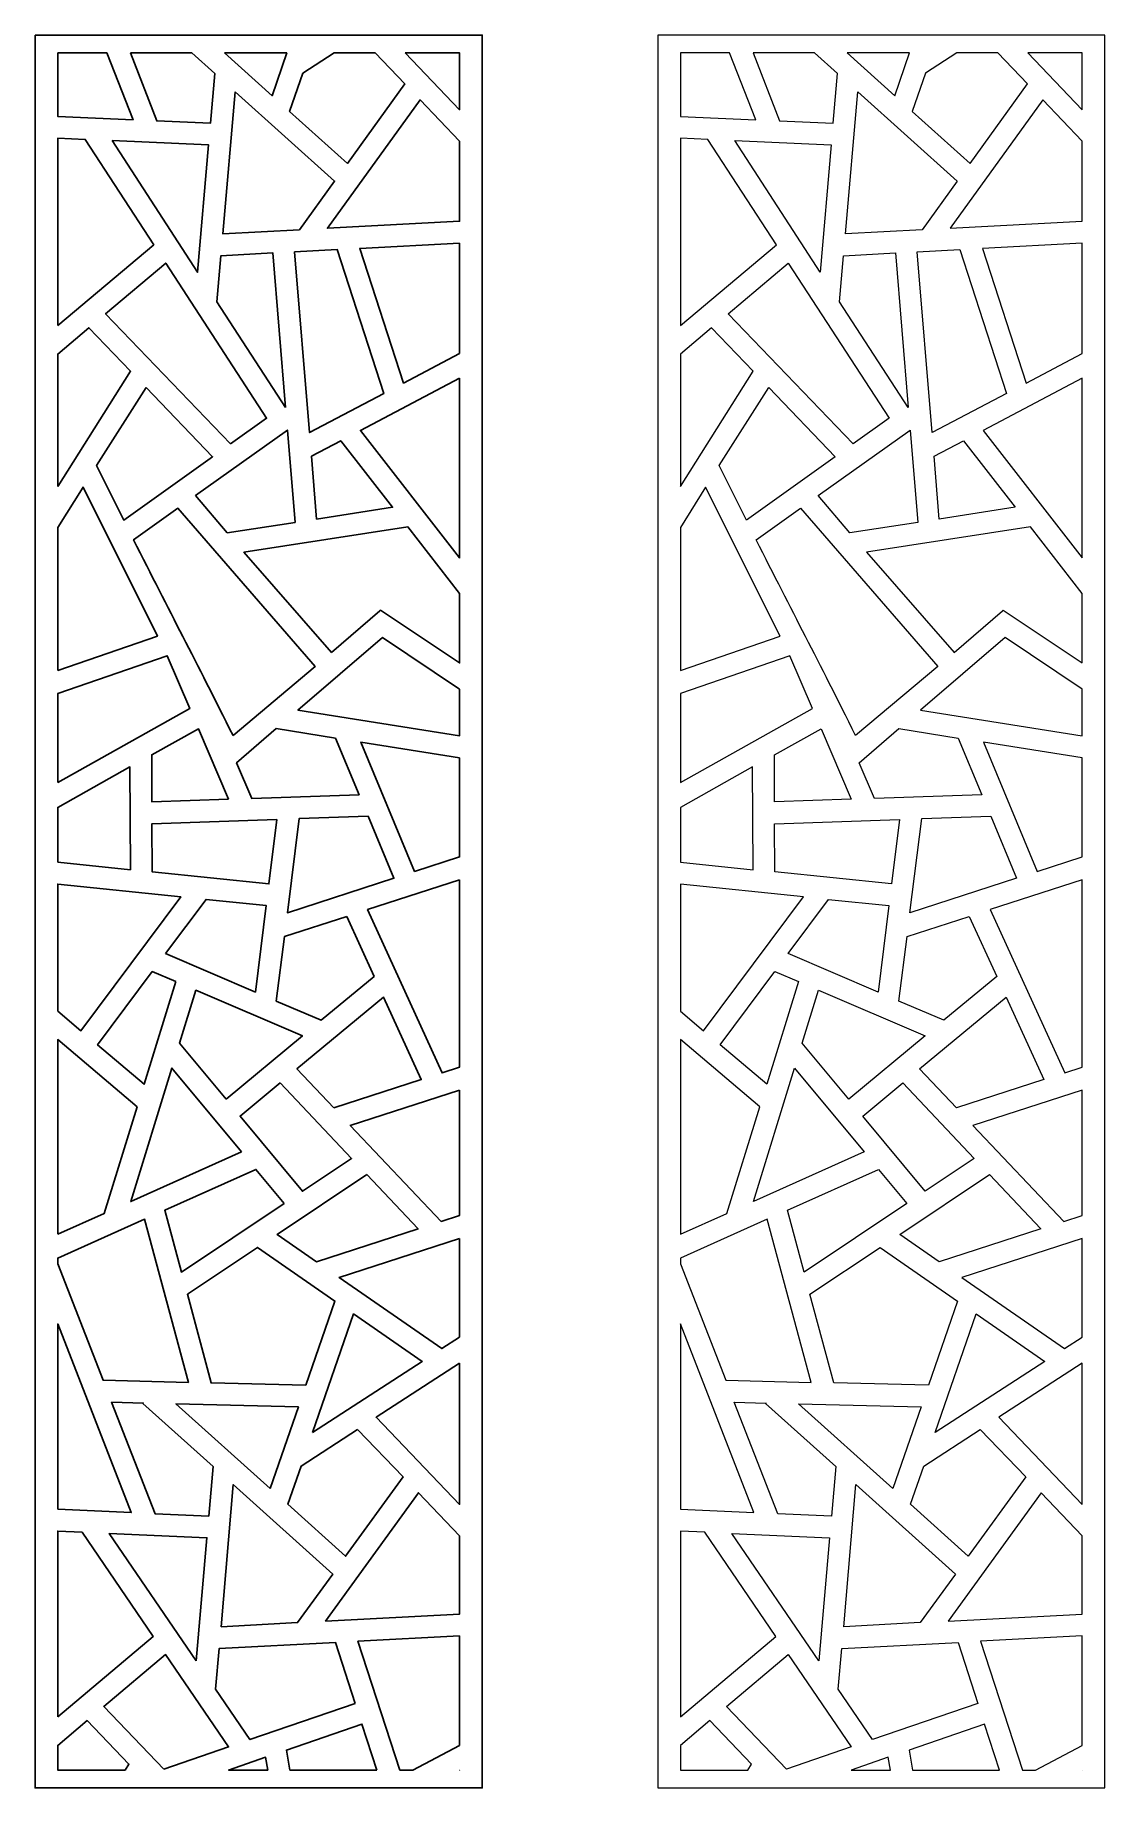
# Model space of a CAD drawing. Header units: centimetres. Extents: x -7.9 to 8.4, y -13.3 to 13.4.
import ezdxf

# ---------------------------------------------------------------- set-up
doc = ezdxf.new("R2010")
doc.units = ezdxf.units.CM
doc.header["$MEASUREMENT"] = 0
doc.layers.add('layer 1', color=7, linetype='Continuous')

msp = doc.modelspace()

# ---------------------------------------------------------------- linework, layer by layer
at = {"layer": 'layer 1', "color": 177}
for points, knots in [([(-7.91518, 13.39205), (-7.91518, 13.39205), (-1.09752, 13.39205), (-1.09752, 13.39205), (-1.09752, 13.39205), (-1.09752, 13.39205), (-1.09752, -13.33315), (-1.09752, -13.33315), (-1.09752, -13.33315), (-1.09752, -13.33315), (-7.91518, -13.33315), (-7.91518, -13.33315), (-7.91518, -13.33315), (-7.91518, -13.33315), (-7.91518, 13.39205), (-7.91518, 13.39205)], [0, 0, 0, 0, 0.2, 0.2, 0.2, 0.2, 0.4, 0.4, 0.4, 0.4, 0.6, 0.6, 0.6, 0.6, 1, 1, 1, 1]), ([(-7.57028, 13.11934), (-7.57028, 13.11934), (-6.81907, 13.11934), (-6.81907, 13.11934), (-6.81907, 13.11934), (-6.81907, 13.11934), (-6.42191, 12.10045), (-6.42191, 12.10045), (-6.42191, 12.10045), (-6.42191, 12.10045), (-7.57028, 12.15201), (-7.57028, 12.15201), (-7.57028, 12.15201), (-7.57028, 12.15201), (-7.57028, 13.11934), (-7.57028, 13.11934)], [0, 0, 0, 0, 0.2, 0.2, 0.2, 0.2, 0.4, 0.4, 0.4, 0.4, 0.6, 0.6, 0.6, 0.6, 1, 1, 1, 1]), ([(-6.46264, 13.11934), (-6.46264, 13.11934), (-5.52544, 13.11934), (-5.52544, 13.11934), (-5.52544, 13.11934), (-5.52544, 13.11934), (-5.1753, 12.8048), (-5.1753, 12.8048), (-5.1753, 12.8048), (-5.1753, 12.8048), (-5.24072, 12.04743), (-5.24072, 12.04743), (-5.24072, 12.04743), (-5.24072, 12.04743), (-6.05915, 12.08418), (-6.05915, 12.08418), (-6.05915, 12.08418), (-6.05915, 12.08418), (-6.46264, 13.11934), (-6.46264, 13.11934)], [0, 0, 0, 0, 0.16666667, 0.16666667, 0.16666667, 0.16666667, 0.33333333, 0.33333333, 0.33333333, 0.33333333, 0.5, 0.5, 0.5, 0.5, 0.66666667, 0.66666667, 0.66666667, 0.66666667, 1, 1, 1, 1]), ([(-5.02819, 13.11934), (-5.02819, 13.11934), (-4.07809, 13.11934), (-4.07809, 13.11934), (-4.07809, 13.11934), (-4.07809, 13.11934), (-4.303, 12.46789), (-4.303, 12.46789), (-4.303, 12.46789), (-4.303, 12.46789), (-5.02819, 13.11934), (-5.02819, 13.11934)], [0, 0, 0, 0, 0.25, 0.25, 0.25, 0.25, 0.5, 0.5, 0.5, 0.5, 1, 1, 1, 1]), ([(-3.357, 13.11934), (-3.357, 13.11934), (-2.73266, 13.11934), (-2.73266, 13.11934), (-2.73266, 13.11934), (-2.73266, 13.11934), (-2.27841, 12.6459), (-2.27841, 12.6459), (-2.27841, 12.6459), (-2.27841, 12.6459), (-3.15361, 11.43534), (-3.15361, 11.43534), (-3.15361, 11.43534), (-3.15361, 11.43534), (-4.03489, 12.22704), (-4.03489, 12.22704), (-4.03489, 12.22704), (-4.03489, 12.22704), (-3.83387, 12.80936), (-3.83387, 12.80936), (-3.83387, 12.80936), (-3.83387, 12.80936), (-3.357, 13.11934), (-3.357, 13.11934)], [0, 0, 0, 0, 0.14285714, 0.14285714, 0.14285714, 0.14285714, 0.28571429, 0.28571429, 0.28571429, 0.28571429, 0.42857143, 0.42857143, 0.42857143, 0.42857143, 0.57142857, 0.57142857, 0.57142857, 0.57142857, 0.71428571, 0.71428571, 0.71428571, 0.71428571, 1, 1, 1, 1]), ([(-2.27238, 13.11934), (-2.27238, 13.11934), (-1.44242, 13.11934), (-1.44242, 13.11934), (-1.44242, 13.11934), (-1.44242, 13.11934), (-1.44242, 12.25433), (-1.44242, 12.25433), (-1.44242, 12.25433), (-1.44242, 12.25433), (-2.27238, 13.11934), (-2.27238, 13.11934)], [0, 0, 0, 0, 0.25, 0.25, 0.25, 0.25, 0.5, 0.5, 0.5, 0.5, 1, 1, 1, 1]), ([(-4.86607, 12.52701), (-4.86607, 12.52701), (-5.05309, 10.36161), (-5.05309, 10.36161), (-5.05309, 10.36161), (-5.05309, 10.36161), (-3.88506, 10.42363), (-3.88506, 10.42363), (-3.88506, 10.42363), (-3.88506, 10.42363), (-3.34938, 11.16456), (-3.34938, 11.16456), (-3.34938, 11.16456), (-3.34938, 11.16456), (-4.86607, 12.52701), (-4.86607, 12.52701)], [0, 0, 0, 0, 0.2, 0.2, 0.2, 0.2, 0.4, 0.4, 0.4, 0.4, 0.6, 0.6, 0.6, 0.6, 1, 1, 1, 1]), ([(-1.44242, 11.77461), (-1.44242, 11.77461), (-1.44242, 10.55328), (-1.44242, 10.55328), (-1.44242, 10.55328), (-1.44242, 10.55328), (-3.45909, 10.44624), (-3.45909, 10.44624), (-3.45909, 10.44624), (-3.45909, 10.44624), (-2.04481, 12.40243), (-2.04481, 12.40243), (-2.04481, 12.40243), (-2.04481, 12.40243), (-1.44242, 11.77461), (-1.44242, 11.77461)], [0, 0, 0, 0, 0.2, 0.2, 0.2, 0.2, 0.4, 0.4, 0.4, 0.4, 0.6, 0.6, 0.6, 0.6, 1, 1, 1, 1]), ([(-7.57028, 8.96252), (-7.57028, 8.96252), (-7.57028, 11.81962), (-7.57028, 11.81962), (-7.57028, 11.81962), (-7.57028, 11.81962), (-7.14979, 11.80074), (-7.14979, 11.80074), (-7.14979, 11.80074), (-7.14979, 11.80074), (-6.10649, 10.19601), (-6.10649, 10.19601), (-6.10649, 10.19601), (-6.10649, 10.19601), (-7.57028, 8.96252), (-7.57028, 8.96252)], [0, 0, 0, 0, 0.2, 0.2, 0.2, 0.2, 0.4, 0.4, 0.4, 0.4, 0.6, 0.6, 0.6, 0.6, 1, 1, 1, 1]), ([(-6.74141, 11.78241), (-6.74141, 11.78241), (-5.43691, 9.77592), (-5.43691, 9.77592), (-5.43691, 9.77592), (-5.43691, 9.77592), (-5.26931, 11.71634), (-5.26931, 11.71634), (-5.26931, 11.71634), (-5.26931, 11.71634), (-6.74141, 11.78241), (-6.74141, 11.78241)], [0, 0, 0, 0, 0.25, 0.25, 0.25, 0.25, 0.5, 0.5, 0.5, 0.5, 1, 1, 1, 1]), ([(-1.44242, 10.22051), (-1.44242, 10.22051), (-1.44242, 8.5371), (-1.44242, 8.5371), (-1.44242, 8.5371), (-1.44242, 8.5371), (-2.29805, 8.08643), (-2.29805, 8.08643), (-2.29805, 8.08643), (-2.29805, 8.08643), (-2.9662, 10.13962), (-2.9662, 10.13962), (-2.9662, 10.13962), (-2.9662, 10.13962), (-1.44242, 10.22051), (-1.44242, 10.22051)], [0, 0, 0, 0, 0.2, 0.2, 0.2, 0.2, 0.4, 0.4, 0.4, 0.4, 0.6, 0.6, 0.6, 0.6, 1, 1, 1, 1]), ([(-4.93544, 7.15834), (-4.93544, 7.15834), (-4.38629, 7.55009), (-4.38629, 7.55009), (-4.38629, 7.55009), (-4.38629, 7.55009), (-5.92412, 9.91549), (-5.92412, 9.91549), (-5.92412, 9.91549), (-5.92412, 9.91549), (-6.84019, 9.14354), (-6.84019, 9.14354), (-6.84019, 9.14354), (-6.84019, 9.14354), (-4.93544, 7.15834), (-4.93544, 7.15834)], [0, 0, 0, 0, 0.2, 0.2, 0.2, 0.2, 0.4, 0.4, 0.4, 0.4, 0.6, 0.6, 0.6, 0.6, 1, 1, 1, 1]), ([(-4.09641, 7.71403), (-4.09641, 7.71403), (-4.29012, 10.06934), (-4.29012, 10.06934), (-4.29012, 10.06934), (-4.29012, 10.06934), (-5.08198, 10.0273), (-5.08198, 10.0273), (-5.08198, 10.0273), (-5.08198, 10.0273), (-5.14276, 9.32348), (-5.14276, 9.32348), (-5.14276, 9.32348), (-5.14276, 9.32348), (-4.09641, 7.71403), (-4.09641, 7.71403)], [0, 0, 0, 0, 0.2, 0.2, 0.2, 0.2, 0.4, 0.4, 0.4, 0.4, 0.6, 0.6, 0.6, 0.6, 1, 1, 1, 1]), ([(-3.95809, 10.08697), (-3.95809, 10.08697), (-3.73147, 7.33145), (-3.73147, 7.33145), (-3.73147, 7.33145), (-3.73147, 7.33145), (-2.59604, 7.92948), (-2.59604, 7.92948), (-2.59604, 7.92948), (-2.59604, 7.92948), (-3.30934, 10.12141), (-3.30934, 10.12141), (-3.30934, 10.12141), (-3.30934, 10.12141), (-3.95809, 10.08697), (-3.95809, 10.08697)], [0, 0, 0, 0, 0.2, 0.2, 0.2, 0.2, 0.4, 0.4, 0.4, 0.4, 0.6, 0.6, 0.6, 0.6, 1, 1, 1, 1]), ([(-7.57028, 6.50671), (-7.57028, 6.50671), (-7.57028, 8.52831), (-7.57028, 8.52831), (-7.57028, 8.52831), (-7.57028, 8.52831), (-7.0947, 8.92908), (-7.0947, 8.92908), (-7.0947, 8.92908), (-7.0947, 8.92908), (-6.45871, 8.26625), (-6.45871, 8.26625), (-6.45871, 8.26625), (-6.45871, 8.26625), (-7.57028, 6.50671), (-7.57028, 6.50671)], [0, 0, 0, 0, 0.2, 0.2, 0.2, 0.2, 0.4, 0.4, 0.4, 0.4, 0.6, 0.6, 0.6, 0.6, 1, 1, 1, 1]), ([(-6.22206, 8.0196), (-6.22206, 8.0196), (-6.97666, 6.82789), (-6.97666, 6.82789), (-6.97666, 6.82789), (-6.97666, 6.82789), (-6.56245, 5.99765), (-6.56245, 5.99765), (-6.56245, 5.99765), (-6.56245, 5.99765), (-5.20868, 6.96341), (-5.20868, 6.96341), (-5.20868, 6.96341), (-5.20868, 6.96341), (-6.22206, 8.0196), (-6.22206, 8.0196)], [0, 0, 0, 0, 0.2, 0.2, 0.2, 0.2, 0.4, 0.4, 0.4, 0.4, 0.6, 0.6, 0.6, 0.6, 1, 1, 1, 1]), ([(-1.44242, 8.1619), (-1.44242, 8.1619), (-1.44242, 5.41917), (-1.44242, 5.41917), (-1.44242, 5.41917), (-1.44242, 5.41917), (-2.95569, 7.36485), (-2.95569, 7.36485), (-2.95569, 7.36485), (-2.95569, 7.36485), (-1.44242, 8.1619), (-1.44242, 8.1619)], [0, 0, 0, 0, 0.25, 0.25, 0.25, 0.25, 0.5, 0.5, 0.5, 0.5, 1, 1, 1, 1]), ([(-3.95236, 5.96254), (-3.95236, 5.96254), (-4.06807, 7.36952), (-4.06807, 7.36952), (-4.06807, 7.36952), (-4.06807, 7.36952), (-5.46765, 6.37108), (-5.46765, 6.37108), (-5.46765, 6.37108), (-5.46765, 6.37108), (-4.98443, 5.80259), (-4.98443, 5.80259), (-4.98443, 5.80259), (-4.98443, 5.80259), (-3.95236, 5.96254), (-3.95236, 5.96254)], [0, 0, 0, 0, 0.2, 0.2, 0.2, 0.2, 0.4, 0.4, 0.4, 0.4, 0.6, 0.6, 0.6, 0.6, 1, 1, 1, 1]), ([(-3.70188, 6.97184), (-3.70188, 6.97184), (-3.62308, 6.01356), (-3.62308, 6.01356), (-3.62308, 6.01356), (-3.62308, 6.01356), (-2.46495, 6.19304), (-2.46495, 6.19304), (-2.46495, 6.19304), (-2.46495, 6.19304), (-3.25409, 7.20769), (-3.25409, 7.20769), (-3.25409, 7.20769), (-3.25409, 7.20769), (-3.70188, 6.97184), (-3.70188, 6.97184)], [0, 0, 0, 0, 0.2, 0.2, 0.2, 0.2, 0.4, 0.4, 0.4, 0.4, 0.6, 0.6, 0.6, 0.6, 1, 1, 1, 1]), ([(-7.57028, 3.70249), (-7.57028, 3.70249), (-7.57028, 5.88636), (-7.57028, 5.88636), (-7.57028, 5.88636), (-7.57028, 5.88636), (-7.18426, 6.50004), (-7.18426, 6.50004), (-7.18426, 6.50004), (-7.18426, 6.50004), (-6.05094, 4.22844), (-6.05094, 4.22844), (-6.05094, 4.22844), (-6.05094, 4.22844), (-7.57028, 3.70249), (-7.57028, 3.70249)], [0, 0, 0, 0, 0.2, 0.2, 0.2, 0.2, 0.4, 0.4, 0.4, 0.4, 0.6, 0.6, 0.6, 0.6, 1, 1, 1, 1]), ([(-4.89767, 2.71088), (-4.89767, 2.71088), (-3.64673, 3.76331), (-3.64673, 3.76331), (-3.64673, 3.76331), (-3.64673, 3.76331), (-5.73816, 6.17809), (-5.73816, 6.17809), (-5.73816, 6.17809), (-5.73816, 6.17809), (-6.41246, 5.69705), (-6.41246, 5.69705), (-6.41246, 5.69705), (-5.86667, 4.60305), (-5.46172, 3.84682), (-4.89767, 2.71088)], [0, 0, 0, 0, 0.2, 0.2, 0.2, 0.2, 0.4, 0.4, 0.4, 0.4, 0.6, 0.6, 0.6, 0.6, 1, 1, 1, 1]), ([(-1.44242, 4.87834), (-1.44242, 4.87834), (-1.44242, 3.81906), (-1.44242, 3.81906), (-1.44242, 3.81906), (-1.44242, 3.81906), (-2.64798, 4.62387), (-2.64798, 4.62387), (-2.64798, 4.62387), (-2.64798, 4.62387), (-2.65661, 4.61234), (-2.65661, 4.61234), (-2.65661, 4.61234), (-2.65661, 4.61234), (-2.65703, 4.61281), (-2.65703, 4.61281), (-2.65703, 4.61281), (-2.65703, 4.61281), (-3.3956, 3.97886), (-3.3956, 3.97886), (-3.3956, 3.97886), (-3.3956, 3.97886), (-4.73207, 5.50568), (-4.73207, 5.50568), (-4.73207, 5.50568), (-4.73207, 5.50568), (-2.23174, 5.89319), (-2.23174, 5.89319), (-2.23174, 5.89319), (-2.23174, 5.89319), (-1.44242, 4.87834), (-1.44242, 4.87834)], [0, 0, 0, 0, 0.11111111, 0.11111111, 0.11111111, 0.11111111, 0.22222222, 0.22222222, 0.22222222, 0.22222222, 0.33333333, 0.33333333, 0.33333333, 0.33333333, 0.44444444, 0.44444444, 0.44444444, 0.44444444, 0.55555556, 0.55555556, 0.55555556, 0.55555556, 0.66666667, 0.66666667, 0.66666667, 0.66666667, 0.77777778, 0.77777778, 0.77777778, 0.77777778, 1, 1, 1, 1]), ([(-1.44242, 3.41983), (-1.44242, 3.41983), (-1.44242, 2.709), (-1.44242, 2.709), (-1.44242, 2.709), (-1.44242, 2.709), (-3.90759, 3.1012), (-3.90759, 3.1012), (-3.90759, 3.1012), (-3.90759, 3.1012), (-2.62028, 4.20616), (-2.62028, 4.20616), (-2.62028, 4.20616), (-2.62028, 4.20616), (-1.44242, 3.41983), (-1.44242, 3.41983)], [0, 0, 0, 0, 0.2, 0.2, 0.2, 0.2, 0.4, 0.4, 0.4, 0.4, 0.6, 0.6, 0.6, 0.6, 1, 1, 1, 1]), ([(-7.57028, 1.99747), (-7.57028, 1.99747), (-7.57028, 3.35113), (-7.57028, 3.35113), (-7.57028, 3.35113), (-7.57028, 3.35113), (-5.89884, 3.92974), (-5.89884, 3.92974), (-5.89884, 3.92974), (-5.89884, 3.92974), (-5.55617, 3.12443), (-5.55617, 3.12443), (-5.55617, 3.12443), (-5.55617, 3.12443), (-7.57028, 1.99747), (-7.57028, 1.99747)], [0, 0, 0, 0, 0.2, 0.2, 0.2, 0.2, 0.4, 0.4, 0.4, 0.4, 0.6, 0.6, 0.6, 0.6, 1, 1, 1, 1]), ([(-4.96739, 1.74076), (-4.96739, 1.74076), (-5.42525, 2.81676), (-5.42525, 2.81676), (-5.42525, 2.81676), (-5.42525, 2.81676), (-6.13703, 2.41849), (-6.13703, 2.41849), (-6.13703, 2.41849), (-6.13703, 2.41849), (-6.13408, 1.70004), (-6.13408, 1.70004), (-6.13408, 1.70004), (-6.13408, 1.70004), (-4.96739, 1.74076), (-4.96739, 1.74076)], [0, 0, 0, 0, 0.2, 0.2, 0.2, 0.2, 0.4, 0.4, 0.4, 0.4, 0.6, 0.6, 0.6, 0.6, 1, 1, 1, 1]), ([(-3.33391, 2.67326), (-3.33391, 2.67326), (-4.23849, 2.81718), (-4.23849, 2.81718), (-4.23849, 2.81718), (-4.23849, 2.81718), (-4.84322, 2.29813), (-4.84322, 2.29813), (-4.84322, 2.29813), (-4.84322, 2.29813), (-4.61134, 1.75319), (-4.61134, 1.75319), (-4.61134, 1.75319), (-4.61134, 1.75319), (-2.97518, 1.81032), (-2.97518, 1.81032), (-2.97518, 1.81032), (-2.97518, 1.81032), (-3.33391, 2.67326), (-3.33391, 2.67326)], [0, 0, 0, 0, 0.16666667, 0.16666667, 0.16666667, 0.16666667, 0.33333333, 0.33333333, 0.33333333, 0.33333333, 0.5, 0.5, 0.5, 0.5, 0.66666667, 0.66666667, 0.66666667, 0.66666667, 1, 1, 1, 1]), ([(-1.44242, 2.37232), (-1.44242, 2.37232), (-1.44242, 0.86161), (-1.44242, 0.86161), (-1.44242, 0.86161), (-1.44242, 0.86161), (-2.12844, 0.63963), (-2.12844, 0.63963), (-2.12844, 0.63963), (-2.12844, 0.63963), (-2.94832, 2.6119), (-2.94832, 2.6119), (-2.94832, 2.6119), (-2.94832, 2.6119), (-1.44242, 2.37232), (-1.44242, 2.37232)], [0, 0, 0, 0, 0.2, 0.2, 0.2, 0.2, 0.4, 0.4, 0.4, 0.4, 0.6, 0.6, 0.6, 0.6, 1, 1, 1, 1]), ([(-7.57028, 0.7805), (-7.57028, 0.7805), (-7.57028, 1.61656), (-7.57028, 1.61656), (-7.57028, 1.61656), (-7.57028, 1.61656), (-6.46853, 2.23301), (-6.46853, 2.23301), (-6.46853, 2.23301), (-6.46853, 2.23301), (-6.4621, 0.66706), (-6.4621, 0.66706), (-6.4621, 0.66706), (-6.4621, 0.66706), (-7.57028, 0.7805), (-7.57028, 0.7805)], [0, 0, 0, 0, 0.2, 0.2, 0.2, 0.2, 0.4, 0.4, 0.4, 0.4, 0.6, 0.6, 0.6, 0.6, 1, 1, 1, 1]), ([(-4.22723, 1.43398), (-4.22723, 1.43398), (-6.13271, 1.36747), (-6.13271, 1.36747), (-6.13271, 1.36747), (-6.13271, 1.36747), (-6.12971, 0.63302), (-6.12971, 0.63302), (-6.12971, 0.63302), (-6.12971, 0.63302), (-4.34966, 0.45078), (-4.34966, 0.45078), (-4.34966, 0.45078), (-4.34966, 0.45078), (-4.22723, 1.43398), (-4.22723, 1.43398)], [0, 0, 0, 0, 0.2, 0.2, 0.2, 0.2, 0.4, 0.4, 0.4, 0.4, 0.6, 0.6, 0.6, 0.6, 1, 1, 1, 1]), ([(-2.83889, 1.48245), (-2.83889, 1.48245), (-3.89081, 1.44572), (-3.89081, 1.44572), (-3.89081, 1.44572), (-3.89081, 1.44572), (-4.06937, 0.01157), (-4.06937, 0.01157), (-4.06937, 0.01157), (-4.06937, 0.01157), (-2.44584, 0.53692), (-2.44584, 0.53692), (-2.44584, 0.53692), (-2.44584, 0.53692), (-2.83889, 1.48245), (-2.83889, 1.48245)], [0, 0, 0, 0, 0.2, 0.2, 0.2, 0.2, 0.4, 0.4, 0.4, 0.4, 0.6, 0.6, 0.6, 0.6, 1, 1, 1, 1]), ([(-7.57028, -1.48783), (-7.57028, -1.48783), (-7.57028, 0.44639), (-7.57028, 0.44639), (-7.57028, 0.44639), (-7.57028, 0.44639), (-5.69437, 0.25433), (-5.69437, 0.25433), (-5.69437, 0.25433), (-5.69437, 0.25433), (-7.2152, -1.78856), (-7.2152, -1.78856), (-7.2152, -1.78856), (-7.2152, -1.78856), (-7.57028, -1.48783), (-7.57028, -1.48783)], [0, 0, 0, 0, 0.2, 0.2, 0.2, 0.2, 0.4, 0.4, 0.4, 0.4, 0.6, 0.6, 0.6, 0.6, 1, 1, 1, 1]), ([(-1.44242, 0.51213), (-1.44242, 0.51213), (-1.44242, -2.34386), (-1.44242, -2.34386), (-1.44242, -2.34386), (-1.44242, -2.34386), (-1.71036, -2.43055), (-1.71036, -2.43055), (-1.71036, -2.43055), (-1.71036, -2.43055), (-2.84658, 0.05777), (-2.84658, 0.05777), (-2.84658, 0.05777), (-2.84658, 0.05777), (-1.44242, 0.51213), (-1.44242, 0.51213)], [0, 0, 0, 0, 0.2, 0.2, 0.2, 0.2, 0.4, 0.4, 0.4, 0.4, 0.6, 0.6, 0.6, 0.6, 1, 1, 1, 1]), ([(-5.92498, -0.61222), (-5.92498, -0.61222), (-4.5551, -1.19919), (-4.5551, -1.19919), (-4.5551, -1.19919), (-4.5551, -1.19919), (-4.39074, 0.12086), (-4.39074, 0.12086), (-4.39074, 0.12086), (-4.39074, 0.12086), (-5.30923, 0.21489), (-5.30923, 0.21489), (-5.30923, 0.21489), (-5.30923, 0.21489), (-5.92498, -0.61222), (-5.92498, -0.61222)], [0, 0, 0, 0, 0.2, 0.2, 0.2, 0.2, 0.4, 0.4, 0.4, 0.4, 0.6, 0.6, 0.6, 0.6, 1, 1, 1, 1]), ([(-3.16483, -0.04522), (-3.16483, -0.04522), (-4.11472, -0.35259), (-4.11472, -0.35259), (-4.11472, -0.35259), (-4.11472, -0.35259), (-4.23709, -1.33544), (-4.23709, -1.33544), (-4.23709, -1.33544), (-4.23709, -1.33544), (-3.55142, -1.62924), (-3.55142, -1.62924), (-3.55142, -1.62924), (-3.55142, -1.62924), (-2.74659, -0.96116), (-2.74659, -0.96116), (-2.74659, -0.96116), (-2.74659, -0.96116), (-3.16483, -0.04522), (-3.16483, -0.04522)], [0, 0, 0, 0, 0.16666667, 0.16666667, 0.16666667, 0.16666667, 0.33333333, 0.33333333, 0.33333333, 0.33333333, 0.5, 0.5, 0.5, 0.5, 0.66666667, 0.66666667, 0.66666667, 0.66666667, 1, 1, 1, 1]), ([(-5.77, -1.0402), (-5.77, -1.0402), (-6.12905, -0.88635), (-6.12905, -0.88635), (-6.12905, -0.88635), (-6.12905, -0.88635), (-6.96099, -2.00385), (-6.96099, -2.00385), (-6.96099, -2.00385), (-6.96099, -2.00385), (-6.2528, -2.60364), (-6.2528, -2.60364), (-6.2528, -2.60364), (-6.2528, -2.60364), (-5.77, -1.0402), (-5.77, -1.0402)], [0, 0, 0, 0, 0.2, 0.2, 0.2, 0.2, 0.4, 0.4, 0.4, 0.4, 0.6, 0.6, 0.6, 0.6, 1, 1, 1, 1]), ([(-5.00252, -2.83382), (-5.00252, -2.83382), (-3.8387, -1.86771), (-3.8387, -1.86771), (-3.8387, -1.86771), (-3.8387, -1.86771), (-5.46276, -1.17184), (-5.46276, -1.17184), (-5.46276, -1.17184), (-5.46276, -1.17184), (-5.71178, -1.97822), (-5.71178, -1.97822), (-5.71178, -1.97822), (-5.71178, -1.97822), (-5.00252, -2.83382), (-5.00252, -2.83382)], [0, 0, 0, 0, 0.2, 0.2, 0.2, 0.2, 0.4, 0.4, 0.4, 0.4, 0.6, 0.6, 0.6, 0.6, 1, 1, 1, 1]), ([(-3.36211, -2.96504), (-3.36211, -2.96504), (-2.02862, -2.53354), (-2.02862, -2.53354), (-2.02862, -2.53354), (-2.02862, -2.53354), (-2.60362, -1.27428), (-2.60362, -1.27428), (-2.60362, -1.27428), (-2.60362, -1.27428), (-3.92422, -2.37052), (-3.92422, -2.37052), (-3.92422, -2.37052), (-3.92422, -2.37052), (-3.36211, -2.96504), (-3.36211, -2.96504)], [0, 0, 0, 0, 0.2, 0.2, 0.2, 0.2, 0.4, 0.4, 0.4, 0.4, 0.6, 0.6, 0.6, 0.6, 1, 1, 1, 1]), ([(-7.57028, -4.89069), (-7.57028, -4.89069), (-7.57028, -1.92358), (-7.57028, -1.92358), (-7.57028, -1.92358), (-7.57028, -1.92358), (-6.35946, -2.94905), (-6.35946, -2.94905), (-6.35946, -2.94905), (-6.35946, -2.94905), (-6.86104, -4.57335), (-6.86104, -4.57335), (-6.86104, -4.57335), (-6.86104, -4.57335), (-7.57028, -4.89069), (-7.57028, -4.89069)], [0, 0, 0, 0, 0.2, 0.2, 0.2, 0.2, 0.4, 0.4, 0.4, 0.4, 0.6, 0.6, 0.6, 0.6, 1, 1, 1, 1]), ([(-4.76839, -3.63703), (-4.76839, -3.63703), (-5.82895, -2.35765), (-5.82895, -2.35765), (-5.82895, -2.35765), (-5.82895, -2.35765), (-6.45739, -4.39276), (-6.45739, -4.39276), (-6.45739, -4.39276), (-6.45739, -4.39276), (-4.76839, -3.63703), (-4.76839, -3.63703)], [0, 0, 0, 0, 0.25, 0.25, 0.25, 0.25, 0.5, 0.5, 0.5, 0.5, 1, 1, 1, 1]), ([(-4.18039, -2.58317), (-4.18039, -2.58317), (-4.79047, -3.08961), (-4.79047, -3.08961), (-4.79047, -3.08961), (-4.79047, -3.08961), (-3.84027, -4.23583), (-3.84027, -4.23583), (-3.84027, -4.23583), (-3.84027, -4.23583), (-3.09112, -3.73521), (-3.09112, -3.73521), (-3.09112, -3.73521), (-3.09112, -3.73521), (-4.18039, -2.58317), (-4.18039, -2.58317)], [0, 0, 0, 0, 0.2, 0.2, 0.2, 0.2, 0.4, 0.4, 0.4, 0.4, 0.6, 0.6, 0.6, 0.6, 1, 1, 1, 1]), ([(-1.44242, -2.69334), (-1.44242, -2.69334), (-1.44242, -4.60534), (-1.44242, -4.60534), (-1.44242, -4.60534), (-1.44242, -4.60534), (-1.72479, -4.6967), (-1.72479, -4.6967), (-1.72479, -4.6967), (-1.72479, -4.6967), (-3.10908, -3.23263), (-3.10908, -3.23263), (-3.10908, -3.23263), (-3.10908, -3.23263), (-1.44242, -2.69334), (-1.44242, -2.69334)], [0, 0, 0, 0, 0.2, 0.2, 0.2, 0.2, 0.4, 0.4, 0.4, 0.4, 0.6, 0.6, 0.6, 0.6, 1, 1, 1, 1]), ([(-4.11809, -4.42148), (-4.11809, -4.42148), (-4.54819, -3.90266), (-4.54819, -3.90266), (-4.54819, -3.90266), (-4.54819, -3.90266), (-5.93792, -4.52447), (-5.93792, -4.52447), (-5.93792, -4.52447), (-5.93792, -4.52447), (-5.68468, -5.46839), (-5.68468, -5.46839), (-5.68468, -5.46839), (-5.68468, -5.46839), (-4.11809, -4.42148), (-4.11809, -4.42148)], [0, 0, 0, 0, 0.2, 0.2, 0.2, 0.2, 0.4, 0.4, 0.4, 0.4, 0.6, 0.6, 0.6, 0.6, 1, 1, 1, 1]), ([(-2.85965, -3.98003), (-2.85965, -3.98003), (-4.22677, -4.89361), (-4.22677, -4.89361), (-4.22677, -4.89361), (-4.22677, -4.89361), (-3.62348, -5.31108), (-3.62348, -5.31108), (-3.62348, -5.31108), (-3.62348, -5.31108), (-2.07491, -4.80999), (-2.07491, -4.80999), (-2.07491, -4.80999), (-2.07491, -4.80999), (-2.85965, -3.98003), (-2.85965, -3.98003)], [0, 0, 0, 0, 0.2, 0.2, 0.2, 0.2, 0.4, 0.4, 0.4, 0.4, 0.6, 0.6, 0.6, 0.6, 1, 1, 1, 1]), ([(-7.57028, -5.34415), (-7.57028, -5.34415), (-7.57028, -5.25485), (-7.57028, -5.25485), (-7.57028, -5.25485), (-7.57028, -5.25485), (-6.24487, -4.6618), (-6.24487, -4.6618), (-6.24487, -4.6618), (-6.24487, -4.6618), (-5.57743, -7.1495), (-5.57743, -7.1495), (-5.57743, -7.1495), (-5.57743, -7.1495), (-6.87904, -7.11751), (-6.87904, -7.11751), (-6.87904, -7.11751), (-6.87904, -7.11751), (-7.57028, -5.34415), (-7.57028, -5.34415)], [0, 0, 0, 0, 0.16666667, 0.16666667, 0.16666667, 0.16666667, 0.33333333, 0.33333333, 0.33333333, 0.33333333, 0.5, 0.5, 0.5, 0.5, 0.66666667, 0.66666667, 0.66666667, 0.66666667, 1, 1, 1, 1]), ([(-1.44242, -4.95483), (-1.44242, -4.95483), (-1.44242, -6.45861), (-1.44242, -6.45861), (-1.44242, -6.45861), (-1.44242, -6.45861), (-1.71201, -6.63386), (-1.71201, -6.63386), (-1.71201, -6.63386), (-1.71201, -6.63386), (-3.27935, -5.54922), (-3.27935, -5.54922), (-3.27935, -5.54922), (-3.27935, -5.54922), (-1.44242, -4.95483), (-1.44242, -4.95483)], [0, 0, 0, 0, 0.2, 0.2, 0.2, 0.2, 0.4, 0.4, 0.4, 0.4, 0.6, 0.6, 0.6, 0.6, 1, 1, 1, 1]), ([(-3.7863, -7.19349), (-3.7863, -7.19349), (-3.34298, -5.90939), (-3.34298, -5.90939), (-3.34298, -5.90939), (-3.34298, -5.90939), (-4.5239, -5.09218), (-4.5239, -5.09218), (-4.5239, -5.09218), (-4.5239, -5.09218), (-5.5938, -5.80715), (-5.5938, -5.80715), (-5.5938, -5.80715), (-5.5938, -5.80715), (-5.23136, -7.15799), (-5.23136, -7.15799), (-5.23136, -7.15799), (-5.23136, -7.15799), (-3.7863, -7.19349), (-3.7863, -7.19349)], [0, 0, 0, 0, 0.16666667, 0.16666667, 0.16666667, 0.16666667, 0.33333333, 0.33333333, 0.33333333, 0.33333333, 0.5, 0.5, 0.5, 0.5, 0.66666667, 0.66666667, 0.66666667, 0.66666667, 1, 1, 1, 1]), ([(-3.6845, -7.91608), (-3.6845, -7.91608), (-2.01317, -6.82961), (-2.01317, -6.82961), (-2.01317, -6.82961), (-2.01317, -6.82961), (-3.05947, -6.10558), (-3.05947, -6.10558), (-3.05947, -6.10558), (-3.05947, -6.10558), (-3.6845, -7.91608), (-3.6845, -7.91608)], [0, 0, 0, 0, 0.25, 0.25, 0.25, 0.25, 0.5, 0.5, 0.5, 0.5, 1, 1, 1, 1]), ([(-7.57028, -9.08523), (-7.57028, -9.08523), (-7.57028, -6.25856), (-7.57028, -6.25856), (-7.57028, -6.25856), (-7.57028, -6.25856), (-6.44884, -9.13558), (-6.44884, -9.13558), (-6.44884, -9.13558), (-6.44884, -9.13558), (-7.57028, -9.08523), (-7.57028, -9.08523)], [0, 0, 0, 0, 0.25, 0.25, 0.25, 0.25, 0.5, 0.5, 0.5, 0.5, 1, 1, 1, 1]), ([(-1.44242, -6.85461), (-1.44242, -6.85461), (-1.44242, -9.00975), (-1.44242, -9.00975), (-1.44242, -9.00975), (-1.44242, -9.00975), (-2.71594, -7.68246), (-2.71594, -7.68246), (-2.71594, -7.68246), (-2.71594, -7.68246), (-1.44242, -6.85461), (-1.44242, -6.85461)], [0, 0, 0, 0, 0.25, 0.25, 0.25, 0.25, 0.5, 0.5, 0.5, 0.5, 1, 1, 1, 1]), ([(-5.26763, -9.1886), (-5.26763, -9.1886), (-5.20221, -8.43121), (-5.20221, -8.43121), (-5.20221, -8.43121), (-5.20221, -8.43121), (-6.27015, -7.47188), (-6.27015, -7.47188), (-6.27015, -7.47188), (-6.27015, -7.47188), (-6.26356, -7.46507), (-6.26356, -7.46507), (-6.26356, -7.46507), (-6.26356, -7.46507), (-6.74821, -7.45315), (-6.74821, -7.45315), (-6.74821, -7.45315), (-6.74821, -7.45315), (-6.08606, -9.15185), (-6.08606, -9.15185), (-6.08606, -9.15185), (-6.08606, -9.15185), (-5.26763, -9.1886), (-5.26763, -9.1886)], [0, 0, 0, 0, 0.14285714, 0.14285714, 0.14285714, 0.14285714, 0.28571429, 0.28571429, 0.28571429, 0.28571429, 0.42857143, 0.42857143, 0.42857143, 0.42857143, 0.57142857, 0.57142857, 0.57142857, 0.57142857, 0.71428571, 0.71428571, 0.71428571, 0.71428571, 1, 1, 1, 1]), ([(-4.32992, -8.76814), (-4.32992, -8.76814), (-3.90011, -7.52314), (-3.90011, -7.52314), (-3.90011, -7.52314), (-3.90011, -7.52314), (-5.76692, -7.47726), (-5.76692, -7.47726), (-5.76692, -7.47726), (-5.76692, -7.47726), (-4.32992, -8.76814), (-4.32992, -8.76814)], [0, 0, 0, 0, 0.25, 0.25, 0.25, 0.25, 0.5, 0.5, 0.5, 0.5, 1, 1, 1, 1]), ([(-2.99942, -7.86674), (-2.99942, -7.86674), (-3.86078, -8.42667), (-3.86078, -8.42667), (-3.86078, -8.42667), (-3.86078, -8.42667), (-4.06183, -9.00899), (-4.06183, -9.00899), (-4.06183, -9.00899), (-4.06183, -9.00899), (-3.18052, -9.80067), (-3.18052, -9.80067), (-3.18052, -9.80067), (-3.18052, -9.80067), (-2.30532, -8.59013), (-2.30532, -8.59013), (-2.30532, -8.59013), (-2.30532, -8.59013), (-2.99942, -7.86674), (-2.99942, -7.86674)], [0, 0, 0, 0, 0.16666667, 0.16666667, 0.16666667, 0.16666667, 0.33333333, 0.33333333, 0.33333333, 0.33333333, 0.5, 0.5, 0.5, 0.5, 0.66666667, 0.66666667, 0.66666667, 0.66666667, 1, 1, 1, 1]), ([(-5.08002, -10.87442), (-5.08002, -10.87442), (-3.91199, -10.81241), (-3.91199, -10.81241), (-3.91199, -10.81241), (-3.91199, -10.81241), (-3.3763, -10.07148), (-3.3763, -10.07148), (-3.3763, -10.07148), (-3.3763, -10.07148), (-4.89298, -8.70901), (-4.89298, -8.70901), (-4.89298, -8.70901), (-4.89298, -8.70901), (-5.08002, -10.87442), (-5.08002, -10.87442)], [0, 0, 0, 0, 0.2, 0.2, 0.2, 0.2, 0.4, 0.4, 0.4, 0.4, 0.6, 0.6, 0.6, 0.6, 1, 1, 1, 1]), ([(-1.44242, -9.48947), (-1.44242, -9.48947), (-1.44242, -10.68132), (-1.44242, -10.68132), (-1.44242, -10.68132), (-1.44242, -10.68132), (-3.48602, -10.78979), (-3.48602, -10.78979), (-3.48602, -10.78979), (-3.48602, -10.78979), (-2.07172, -8.8336), (-2.07172, -8.8336), (-2.07172, -8.8336), (-2.07172, -8.8336), (-1.44242, -9.48947), (-1.44242, -9.48947)], [0, 0, 0, 0, 0.2, 0.2, 0.2, 0.2, 0.4, 0.4, 0.4, 0.4, 0.6, 0.6, 0.6, 0.6, 1, 1, 1, 1]), ([(-7.57028, -12.25081), (-7.57028, -12.25081), (-7.57028, -9.41762), (-7.57028, -9.41762), (-7.57028, -9.41762), (-7.57028, -9.41762), (-7.19843, -9.4343), (-7.19843, -9.4343), (-7.19843, -9.4343), (-7.19843, -9.4343), (-6.11396, -11.02361), (-6.11396, -11.02361), (-6.11396, -11.02361), (-6.11396, -11.02361), (-7.57028, -12.25081), (-7.57028, -12.25081)], [0, 0, 0, 0, 0.2, 0.2, 0.2, 0.2, 0.4, 0.4, 0.4, 0.4, 0.6, 0.6, 0.6, 0.6, 1, 1, 1, 1]), ([(-5.45826, -11.39537), (-5.45826, -11.39537), (-5.29625, -9.51967), (-5.29625, -9.51967), (-5.29625, -9.51967), (-5.29625, -9.51967), (-6.78367, -9.45292), (-6.78367, -9.45292), (-6.78367, -9.45292), (-6.78367, -9.45292), (-5.45826, -11.39537), (-5.45826, -11.39537)], [0, 0, 0, 0, 0.25, 0.25, 0.25, 0.25, 0.5, 0.5, 0.5, 0.5, 1, 1, 1, 1]), ([(-3.03395, -12.04358), (-3.03395, -12.04358), (-3.33626, -11.11462), (-3.33626, -11.11462), (-3.33626, -11.11462), (-3.33626, -11.11462), (-5.10889, -11.20871), (-5.10889, -11.20871), (-5.10889, -11.20871), (-5.10889, -11.20871), (-5.16246, -11.82886), (-5.16246, -11.82886), (-5.16246, -11.82886), (-5.16246, -11.82886), (-4.63869, -12.59645), (-4.63869, -12.59645), (-4.63869, -12.59645), (-4.63869, -12.59645), (-3.03395, -12.04358), (-3.03395, -12.04358)], [0, 0, 0, 0, 0.16666667, 0.16666667, 0.16666667, 0.16666667, 0.33333333, 0.33333333, 0.33333333, 0.33333333, 0.5, 0.5, 0.5, 0.5, 0.66666667, 0.66666667, 0.66666667, 0.66666667, 1, 1, 1, 1]), ([(-1.44242, -11.0141), (-1.44242, -11.0141), (-1.44242, -12.68476), (-1.44242, -12.68476), (-1.44242, -12.68476), (-1.44242, -12.68476), (-2.15572, -13.06045), (-2.15572, -13.06045), (-2.15572, -13.06045), (-2.15572, -13.06045), (-2.35397, -13.06045), (-2.35397, -13.06045), (-2.35397, -13.06045), (-2.35397, -13.06045), (-2.99314, -11.09641), (-2.99314, -11.09641), (-2.99314, -11.09641), (-2.99314, -11.09641), (-1.44242, -11.0141), (-1.44242, -11.0141)], [0, 0, 0, 0, 0.16666667, 0.16666667, 0.16666667, 0.16666667, 0.33333333, 0.33333333, 0.33333333, 0.33333333, 0.5, 0.5, 0.5, 0.5, 0.66666667, 0.66666667, 0.66666667, 0.66666667, 1, 1, 1, 1]), ([(-5.95008, -13.04825), (-5.95008, -13.04825), (-4.96422, -12.70861), (-4.96422, -12.70861), (-4.96422, -12.70861), (-4.96422, -12.70861), (-5.92586, -11.2993), (-5.92586, -11.2993), (-5.92586, -11.2993), (-5.92586, -11.2993), (-6.8671, -12.09249), (-6.8671, -12.09249), (-6.8671, -12.09249), (-6.8671, -12.09249), (-5.95008, -13.04825), (-5.95008, -13.04825)], [0, 0, 0, 0, 0.2, 0.2, 0.2, 0.2, 0.4, 0.4, 0.4, 0.4, 0.6, 0.6, 0.6, 0.6, 1, 1, 1, 1]), ([(-6.54292, -13.06045), (-6.54292, -13.06045), (-7.57028, -13.06045), (-7.57028, -13.06045), (-7.57028, -13.06045), (-7.57028, -13.06045), (-7.57028, -12.68503), (-7.57028, -12.68503), (-7.57028, -12.68503), (-7.57028, -12.68503), (-7.12161, -12.30695), (-7.12161, -12.30695), (-7.12161, -12.30695), (-7.12161, -12.30695), (-6.48564, -12.96978), (-6.48564, -12.96978), (-6.48564, -12.96978), (-6.48564, -12.96978), (-6.54292, -13.06045), (-6.54292, -13.06045)], [0, 0, 0, 0, 0.16666667, 0.16666667, 0.16666667, 0.16666667, 0.33333333, 0.33333333, 0.33333333, 0.33333333, 0.5, 0.5, 0.5, 0.5, 0.66666667, 0.66666667, 0.66666667, 0.66666667, 1, 1, 1, 1]), ([(-2.70304, -13.06045), (-2.70304, -13.06045), (-4.03123, -13.06045), (-4.03123, -13.06045), (-4.03123, -13.06045), (-4.03123, -13.06045), (-4.08228, -12.75597), (-4.08228, -12.75597), (-4.08228, -12.75597), (-4.08228, -12.75597), (-2.93118, -12.35941), (-2.93118, -12.35941), (-2.93118, -12.35941), (-2.93118, -12.35941), (-2.70304, -13.06045), (-2.70304, -13.06045)], [0, 0, 0, 0, 0.2, 0.2, 0.2, 0.2, 0.4, 0.4, 0.4, 0.4, 0.6, 0.6, 0.6, 0.6, 1, 1, 1, 1]), ([(-4.36789, -13.06045), (-4.36789, -13.06045), (-4.96608, -13.06045), (-4.96608, -13.06045), (-4.96608, -13.06045), (-4.96608, -13.06045), (-4.40055, -12.86562), (-4.40055, -12.86562), (-4.40055, -12.86562), (-4.40055, -12.86562), (-4.36789, -13.06045), (-4.36789, -13.06045)], [0, 0, 0, 0, 0.25, 0.25, 0.25, 0.25, 0.5, 0.5, 0.5, 0.5, 1, 1, 1, 1]), ([(-1.44242, -13.05996), (-1.44242, -13.05996), (-1.44242, -13.06045), (-1.44242, -13.06045), (-1.44242, -13.06045), (-1.44242, -13.06045), (-1.44335, -13.06045), (-1.44335, -13.06045), (-1.44335, -13.06045), (-1.44335, -13.06045), (-1.44242, -13.05996), (-1.44242, -13.05996)], [0, 0, 0, 0, 0.25, 0.25, 0.25, 0.25, 0.5, 0.5, 0.5, 0.5, 1, 1, 1, 1])]:
    msp.add_open_spline(points, degree=3, knots=knots, dxfattribs=at)
at = {"layer": 'layer 1', "color": 242, "lineweight": 9}
for points, knots in [([(1.57701, 13.39205), (1.57701, 13.39205), (8.39467, 13.39205), (8.39467, 13.39205), (8.39467, 13.39205), (8.39467, 13.39205), (8.39467, -13.33315), (8.39467, -13.33315), (8.39467, -13.33315), (8.39467, -13.33315), (1.57701, -13.33315), (1.57701, -13.33315), (1.57701, -13.33315), (1.57701, -13.33315), (1.57701, 13.39205), (1.57701, 13.39205)], [0, 0, 0, 0, 0.2, 0.2, 0.2, 0.2, 0.4, 0.4, 0.4, 0.4, 0.6, 0.6, 0.6, 0.6, 1, 1, 1, 1]), ([(1.92191, 13.11934), (1.92191, 13.11934), (2.67312, 13.11934), (2.67312, 13.11934), (2.67312, 13.11934), (2.67312, 13.11934), (3.07028, 12.10045), (3.07028, 12.10045), (3.07028, 12.10045), (3.07028, 12.10045), (1.92191, 12.15201), (1.92191, 12.15201), (1.92191, 12.15201), (1.92191, 12.15201), (1.92191, 13.11934), (1.92191, 13.11934)], [0, 0, 0, 0, 0.2, 0.2, 0.2, 0.2, 0.4, 0.4, 0.4, 0.4, 0.6, 0.6, 0.6, 0.6, 1, 1, 1, 1]), ([(3.02955, 13.11934), (3.02955, 13.11934), (3.96675, 13.11934), (3.96675, 13.11934), (3.96675, 13.11934), (3.96675, 13.11934), (4.31689, 12.8048), (4.31689, 12.8048), (4.31689, 12.8048), (4.31689, 12.8048), (4.25147, 12.04743), (4.25147, 12.04743), (4.25147, 12.04743), (4.25147, 12.04743), (3.43304, 12.08418), (3.43304, 12.08418), (3.43304, 12.08418), (3.43304, 12.08418), (3.02955, 13.11934), (3.02955, 13.11934)], [0, 0, 0, 0, 0.16666667, 0.16666667, 0.16666667, 0.16666667, 0.33333333, 0.33333333, 0.33333333, 0.33333333, 0.5, 0.5, 0.5, 0.5, 0.66666667, 0.66666667, 0.66666667, 0.66666667, 1, 1, 1, 1]), ([(4.464, 13.11934), (4.464, 13.11934), (5.4141, 13.11934), (5.4141, 13.11934), (5.4141, 13.11934), (5.4141, 13.11934), (5.18919, 12.46789), (5.18919, 12.46789), (5.18919, 12.46789), (5.18919, 12.46789), (4.464, 13.11934), (4.464, 13.11934)], [0, 0, 0, 0, 0.25, 0.25, 0.25, 0.25, 0.5, 0.5, 0.5, 0.5, 1, 1, 1, 1]), ([(6.13519, 13.11934), (6.13519, 13.11934), (6.75953, 13.11934), (6.75953, 13.11934), (6.75953, 13.11934), (6.75953, 13.11934), (7.21378, 12.6459), (7.21378, 12.6459), (7.21378, 12.6459), (7.21378, 12.6459), (6.33858, 11.43534), (6.33858, 11.43534), (6.33858, 11.43534), (6.33858, 11.43534), (5.4573, 12.22704), (5.4573, 12.22704), (5.4573, 12.22704), (5.4573, 12.22704), (5.65832, 12.80936), (5.65832, 12.80936), (5.65832, 12.80936), (5.65832, 12.80936), (6.13519, 13.11934), (6.13519, 13.11934)], [0, 0, 0, 0, 0.14285714, 0.14285714, 0.14285714, 0.14285714, 0.28571429, 0.28571429, 0.28571429, 0.28571429, 0.42857143, 0.42857143, 0.42857143, 0.42857143, 0.57142857, 0.57142857, 0.57142857, 0.57142857, 0.71428571, 0.71428571, 0.71428571, 0.71428571, 1, 1, 1, 1]), ([(7.21981, 13.11934), (7.21981, 13.11934), (8.04977, 13.11934), (8.04977, 13.11934), (8.04977, 13.11934), (8.04977, 13.11934), (8.04977, 12.25433), (8.04977, 12.25433), (8.04977, 12.25433), (8.04977, 12.25433), (7.21981, 13.11934), (7.21981, 13.11934)], [0, 0, 0, 0, 0.25, 0.25, 0.25, 0.25, 0.5, 0.5, 0.5, 0.5, 1, 1, 1, 1]), ([(4.62612, 12.52701), (4.62612, 12.52701), (4.4391, 10.36161), (4.4391, 10.36161), (4.4391, 10.36161), (4.4391, 10.36161), (5.60713, 10.42363), (5.60713, 10.42363), (5.60713, 10.42363), (5.60713, 10.42363), (6.14281, 11.16456), (6.14281, 11.16456), (6.14281, 11.16456), (6.14281, 11.16456), (4.62612, 12.52701), (4.62612, 12.52701)], [0, 0, 0, 0, 0.2, 0.2, 0.2, 0.2, 0.4, 0.4, 0.4, 0.4, 0.6, 0.6, 0.6, 0.6, 1, 1, 1, 1]), ([(8.04977, 11.77461), (8.04977, 11.77461), (8.04977, 10.55328), (8.04977, 10.55328), (8.04977, 10.55328), (8.04977, 10.55328), (6.0331, 10.44624), (6.0331, 10.44624), (6.0331, 10.44624), (6.0331, 10.44624), (7.44738, 12.40243), (7.44738, 12.40243), (7.44738, 12.40243), (7.44738, 12.40243), (8.04977, 11.77461), (8.04977, 11.77461)], [0, 0, 0, 0, 0.2, 0.2, 0.2, 0.2, 0.4, 0.4, 0.4, 0.4, 0.6, 0.6, 0.6, 0.6, 1, 1, 1, 1]), ([(1.92191, 8.96252), (1.92191, 8.96252), (1.92191, 11.81962), (1.92191, 11.81962), (1.92191, 11.81962), (1.92191, 11.81962), (2.3424, 11.80074), (2.3424, 11.80074), (2.3424, 11.80074), (2.3424, 11.80074), (3.3857, 10.19601), (3.3857, 10.19601), (3.3857, 10.19601), (3.3857, 10.19601), (1.92191, 8.96252), (1.92191, 8.96252)], [0, 0, 0, 0, 0.2, 0.2, 0.2, 0.2, 0.4, 0.4, 0.4, 0.4, 0.6, 0.6, 0.6, 0.6, 1, 1, 1, 1]), ([(2.75078, 11.78241), (2.75078, 11.78241), (4.05528, 9.77592), (4.05528, 9.77592), (4.05528, 9.77592), (4.05528, 9.77592), (4.22288, 11.71634), (4.22288, 11.71634), (4.22288, 11.71634), (4.22288, 11.71634), (2.75078, 11.78241), (2.75078, 11.78241)], [0, 0, 0, 0, 0.25, 0.25, 0.25, 0.25, 0.5, 0.5, 0.5, 0.5, 1, 1, 1, 1]), ([(8.04977, 10.22051), (8.04977, 10.22051), (8.04977, 8.5371), (8.04977, 8.5371), (8.04977, 8.5371), (8.04977, 8.5371), (7.19414, 8.08643), (7.19414, 8.08643), (7.19414, 8.08643), (7.19414, 8.08643), (6.52599, 10.13962), (6.52599, 10.13962), (6.52599, 10.13962), (6.52599, 10.13962), (8.04977, 10.22051), (8.04977, 10.22051)], [0, 0, 0, 0, 0.2, 0.2, 0.2, 0.2, 0.4, 0.4, 0.4, 0.4, 0.6, 0.6, 0.6, 0.6, 1, 1, 1, 1]), ([(4.55675, 7.15834), (4.55675, 7.15834), (5.1059, 7.55009), (5.1059, 7.55009), (5.1059, 7.55009), (5.1059, 7.55009), (3.56807, 9.91549), (3.56807, 9.91549), (3.56807, 9.91549), (3.56807, 9.91549), (2.652, 9.14354), (2.652, 9.14354), (2.652, 9.14354), (2.652, 9.14354), (4.55675, 7.15834), (4.55675, 7.15834)], [0, 0, 0, 0, 0.2, 0.2, 0.2, 0.2, 0.4, 0.4, 0.4, 0.4, 0.6, 0.6, 0.6, 0.6, 1, 1, 1, 1]), ([(5.39578, 7.71403), (5.39578, 7.71403), (5.20207, 10.06934), (5.20207, 10.06934), (5.20207, 10.06934), (5.20207, 10.06934), (4.41021, 10.0273), (4.41021, 10.0273), (4.41021, 10.0273), (4.41021, 10.0273), (4.34943, 9.32348), (4.34943, 9.32348), (4.34943, 9.32348), (4.34943, 9.32348), (5.39578, 7.71403), (5.39578, 7.71403)], [0, 0, 0, 0, 0.2, 0.2, 0.2, 0.2, 0.4, 0.4, 0.4, 0.4, 0.6, 0.6, 0.6, 0.6, 1, 1, 1, 1]), ([(5.5341, 10.08697), (5.5341, 10.08697), (5.76072, 7.33145), (5.76072, 7.33145), (5.76072, 7.33145), (5.76072, 7.33145), (6.89615, 7.92948), (6.89615, 7.92948), (6.89615, 7.92948), (6.89615, 7.92948), (6.18285, 10.12141), (6.18285, 10.12141), (6.18285, 10.12141), (6.18285, 10.12141), (5.5341, 10.08697), (5.5341, 10.08697)], [0, 0, 0, 0, 0.2, 0.2, 0.2, 0.2, 0.4, 0.4, 0.4, 0.4, 0.6, 0.6, 0.6, 0.6, 1, 1, 1, 1]), ([(1.92191, 6.50671), (1.92191, 6.50671), (1.92191, 8.52831), (1.92191, 8.52831), (1.92191, 8.52831), (1.92191, 8.52831), (2.39749, 8.92908), (2.39749, 8.92908), (2.39749, 8.92908), (2.39749, 8.92908), (3.03348, 8.26625), (3.03348, 8.26625), (3.03348, 8.26625), (3.03348, 8.26625), (1.92191, 6.50671), (1.92191, 6.50671)], [0, 0, 0, 0, 0.2, 0.2, 0.2, 0.2, 0.4, 0.4, 0.4, 0.4, 0.6, 0.6, 0.6, 0.6, 1, 1, 1, 1]), ([(3.27013, 8.0196), (3.27013, 8.0196), (2.51553, 6.82789), (2.51553, 6.82789), (2.51553, 6.82789), (2.51553, 6.82789), (2.92974, 5.99765), (2.92974, 5.99765), (2.92974, 5.99765), (2.92974, 5.99765), (4.28351, 6.96341), (4.28351, 6.96341), (4.28351, 6.96341), (4.28351, 6.96341), (3.27013, 8.0196), (3.27013, 8.0196)], [0, 0, 0, 0, 0.2, 0.2, 0.2, 0.2, 0.4, 0.4, 0.4, 0.4, 0.6, 0.6, 0.6, 0.6, 1, 1, 1, 1]), ([(8.04977, 8.1619), (8.04977, 8.1619), (8.04977, 5.41917), (8.04977, 5.41917), (8.04977, 5.41917), (8.04977, 5.41917), (6.5365, 7.36485), (6.5365, 7.36485), (6.5365, 7.36485), (6.5365, 7.36485), (8.04977, 8.1619), (8.04977, 8.1619)], [0, 0, 0, 0, 0.25, 0.25, 0.25, 0.25, 0.5, 0.5, 0.5, 0.5, 1, 1, 1, 1]), ([(5.53983, 5.96254), (5.53983, 5.96254), (5.42412, 7.36952), (5.42412, 7.36952), (5.42412, 7.36952), (5.42412, 7.36952), (4.02454, 6.37108), (4.02454, 6.37108), (4.02454, 6.37108), (4.02454, 6.37108), (4.50776, 5.80259), (4.50776, 5.80259), (4.50776, 5.80259), (4.50776, 5.80259), (5.53983, 5.96254), (5.53983, 5.96254)], [0, 0, 0, 0, 0.2, 0.2, 0.2, 0.2, 0.4, 0.4, 0.4, 0.4, 0.6, 0.6, 0.6, 0.6, 1, 1, 1, 1]), ([(5.79031, 6.97184), (5.79031, 6.97184), (5.86911, 6.01356), (5.86911, 6.01356), (5.86911, 6.01356), (5.86911, 6.01356), (7.02724, 6.19304), (7.02724, 6.19304), (7.02724, 6.19304), (7.02724, 6.19304), (6.2381, 7.20769), (6.2381, 7.20769), (6.2381, 7.20769), (6.2381, 7.20769), (5.79031, 6.97184), (5.79031, 6.97184)], [0, 0, 0, 0, 0.2, 0.2, 0.2, 0.2, 0.4, 0.4, 0.4, 0.4, 0.6, 0.6, 0.6, 0.6, 1, 1, 1, 1]), ([(1.92191, 3.70249), (1.92191, 3.70249), (1.92191, 5.88636), (1.92191, 5.88636), (1.92191, 5.88636), (1.92191, 5.88636), (2.30793, 6.50004), (2.30793, 6.50004), (2.30793, 6.50004), (2.30793, 6.50004), (3.44125, 4.22844), (3.44125, 4.22844), (3.44125, 4.22844), (3.44125, 4.22844), (1.92191, 3.70249), (1.92191, 3.70249)], [0, 0, 0, 0, 0.2, 0.2, 0.2, 0.2, 0.4, 0.4, 0.4, 0.4, 0.6, 0.6, 0.6, 0.6, 1, 1, 1, 1]), ([(4.59452, 2.71088), (4.59452, 2.71088), (5.84546, 3.76331), (5.84546, 3.76331), (5.84546, 3.76331), (5.84546, 3.76331), (3.75403, 6.17809), (3.75403, 6.17809), (3.75403, 6.17809), (3.75403, 6.17809), (3.07973, 5.69705), (3.07973, 5.69705), (3.07973, 5.69705), (3.62552, 4.60305), (4.03047, 3.84682), (4.59452, 2.71088)], [0, 0, 0, 0, 0.2, 0.2, 0.2, 0.2, 0.4, 0.4, 0.4, 0.4, 0.6, 0.6, 0.6, 0.6, 1, 1, 1, 1]), ([(8.04977, 4.87834), (8.04977, 4.87834), (8.04977, 3.81906), (8.04977, 3.81906), (8.04977, 3.81906), (8.04977, 3.81906), (6.84421, 4.62387), (6.84421, 4.62387), (6.84421, 4.62387), (6.84421, 4.62387), (6.83558, 4.61234), (6.83558, 4.61234), (6.83558, 4.61234), (6.83558, 4.61234), (6.83516, 4.61281), (6.83516, 4.61281), (6.83516, 4.61281), (6.83516, 4.61281), (6.09659, 3.97886), (6.09659, 3.97886), (6.09659, 3.97886), (6.09659, 3.97886), (4.76012, 5.50568), (4.76012, 5.50568), (4.76012, 5.50568), (4.76012, 5.50568), (7.26045, 5.89319), (7.26045, 5.89319), (7.26045, 5.89319), (7.26045, 5.89319), (8.04977, 4.87834), (8.04977, 4.87834)], [0, 0, 0, 0, 0.11111111, 0.11111111, 0.11111111, 0.11111111, 0.22222222, 0.22222222, 0.22222222, 0.22222222, 0.33333333, 0.33333333, 0.33333333, 0.33333333, 0.44444444, 0.44444444, 0.44444444, 0.44444444, 0.55555556, 0.55555556, 0.55555556, 0.55555556, 0.66666667, 0.66666667, 0.66666667, 0.66666667, 0.77777778, 0.77777778, 0.77777778, 0.77777778, 1, 1, 1, 1]), ([(8.04977, 3.41983), (8.04977, 3.41983), (8.04977, 2.709), (8.04977, 2.709), (8.04977, 2.709), (8.04977, 2.709), (5.5846, 3.1012), (5.5846, 3.1012), (5.5846, 3.1012), (5.5846, 3.1012), (6.87191, 4.20616), (6.87191, 4.20616), (6.87191, 4.20616), (6.87191, 4.20616), (8.04977, 3.41983), (8.04977, 3.41983)], [0, 0, 0, 0, 0.2, 0.2, 0.2, 0.2, 0.4, 0.4, 0.4, 0.4, 0.6, 0.6, 0.6, 0.6, 1, 1, 1, 1]), ([(1.92191, 1.99747), (1.92191, 1.99747), (1.92191, 3.35113), (1.92191, 3.35113), (1.92191, 3.35113), (1.92191, 3.35113), (3.59335, 3.92974), (3.59335, 3.92974), (3.59335, 3.92974), (3.59335, 3.92974), (3.93602, 3.12443), (3.93602, 3.12443), (3.93602, 3.12443), (3.93602, 3.12443), (1.92191, 1.99747), (1.92191, 1.99747)], [0, 0, 0, 0, 0.2, 0.2, 0.2, 0.2, 0.4, 0.4, 0.4, 0.4, 0.6, 0.6, 0.6, 0.6, 1, 1, 1, 1]), ([(4.5248, 1.74076), (4.5248, 1.74076), (4.06694, 2.81676), (4.06694, 2.81676), (4.06694, 2.81676), (4.06694, 2.81676), (3.35516, 2.41849), (3.35516, 2.41849), (3.35516, 2.41849), (3.35516, 2.41849), (3.35811, 1.70004), (3.35811, 1.70004), (3.35811, 1.70004), (3.35811, 1.70004), (4.5248, 1.74076), (4.5248, 1.74076)], [0, 0, 0, 0, 0.2, 0.2, 0.2, 0.2, 0.4, 0.4, 0.4, 0.4, 0.6, 0.6, 0.6, 0.6, 1, 1, 1, 1]), ([(6.15828, 2.67326), (6.15828, 2.67326), (5.2537, 2.81718), (5.2537, 2.81718), (5.2537, 2.81718), (5.2537, 2.81718), (4.64897, 2.29813), (4.64897, 2.29813), (4.64897, 2.29813), (4.64897, 2.29813), (4.88085, 1.75319), (4.88085, 1.75319), (4.88085, 1.75319), (4.88085, 1.75319), (6.51701, 1.81032), (6.51701, 1.81032), (6.51701, 1.81032), (6.51701, 1.81032), (6.15828, 2.67326), (6.15828, 2.67326)], [0, 0, 0, 0, 0.16666667, 0.16666667, 0.16666667, 0.16666667, 0.33333333, 0.33333333, 0.33333333, 0.33333333, 0.5, 0.5, 0.5, 0.5, 0.66666667, 0.66666667, 0.66666667, 0.66666667, 1, 1, 1, 1]), ([(8.04977, 2.37232), (8.04977, 2.37232), (8.04977, 0.86161), (8.04977, 0.86161), (8.04977, 0.86161), (8.04977, 0.86161), (7.36375, 0.63963), (7.36375, 0.63963), (7.36375, 0.63963), (7.36375, 0.63963), (6.54387, 2.6119), (6.54387, 2.6119), (6.54387, 2.6119), (6.54387, 2.6119), (8.04977, 2.37232), (8.04977, 2.37232)], [0, 0, 0, 0, 0.2, 0.2, 0.2, 0.2, 0.4, 0.4, 0.4, 0.4, 0.6, 0.6, 0.6, 0.6, 1, 1, 1, 1]), ([(1.92191, 0.7805), (1.92191, 0.7805), (1.92191, 1.61656), (1.92191, 1.61656), (1.92191, 1.61656), (1.92191, 1.61656), (3.02366, 2.23301), (3.02366, 2.23301), (3.02366, 2.23301), (3.02366, 2.23301), (3.03009, 0.66706), (3.03009, 0.66706), (3.03009, 0.66706), (3.03009, 0.66706), (1.92191, 0.7805), (1.92191, 0.7805)], [0, 0, 0, 0, 0.2, 0.2, 0.2, 0.2, 0.4, 0.4, 0.4, 0.4, 0.6, 0.6, 0.6, 0.6, 1, 1, 1, 1]), ([(5.26496, 1.43398), (5.26496, 1.43398), (3.35948, 1.36747), (3.35948, 1.36747), (3.35948, 1.36747), (3.35948, 1.36747), (3.36248, 0.63302), (3.36248, 0.63302), (3.36248, 0.63302), (3.36248, 0.63302), (5.14253, 0.45078), (5.14253, 0.45078), (5.14253, 0.45078), (5.14253, 0.45078), (5.26496, 1.43398), (5.26496, 1.43398)], [0, 0, 0, 0, 0.2, 0.2, 0.2, 0.2, 0.4, 0.4, 0.4, 0.4, 0.6, 0.6, 0.6, 0.6, 1, 1, 1, 1]), ([(6.6533, 1.48245), (6.6533, 1.48245), (5.60138, 1.44572), (5.60138, 1.44572), (5.60138, 1.44572), (5.60138, 1.44572), (5.42282, 0.01157), (5.42282, 0.01157), (5.42282, 0.01157), (5.42282, 0.01157), (7.04635, 0.53692), (7.04635, 0.53692), (7.04635, 0.53692), (7.04635, 0.53692), (6.6533, 1.48245), (6.6533, 1.48245)], [0, 0, 0, 0, 0.2, 0.2, 0.2, 0.2, 0.4, 0.4, 0.4, 0.4, 0.6, 0.6, 0.6, 0.6, 1, 1, 1, 1]), ([(1.92191, -1.48783), (1.92191, -1.48783), (1.92191, 0.44639), (1.92191, 0.44639), (1.92191, 0.44639), (1.92191, 0.44639), (3.79782, 0.25433), (3.79782, 0.25433), (3.79782, 0.25433), (3.79782, 0.25433), (2.27699, -1.78856), (2.27699, -1.78856), (2.27699, -1.78856), (2.27699, -1.78856), (1.92191, -1.48783), (1.92191, -1.48783)], [0, 0, 0, 0, 0.2, 0.2, 0.2, 0.2, 0.4, 0.4, 0.4, 0.4, 0.6, 0.6, 0.6, 0.6, 1, 1, 1, 1]), ([(8.04977, 0.51213), (8.04977, 0.51213), (8.04977, -2.34386), (8.04977, -2.34386), (8.04977, -2.34386), (8.04977, -2.34386), (7.78183, -2.43055), (7.78183, -2.43055), (7.78183, -2.43055), (7.78183, -2.43055), (6.64561, 0.05777), (6.64561, 0.05777), (6.64561, 0.05777), (6.64561, 0.05777), (8.04977, 0.51213), (8.04977, 0.51213)], [0, 0, 0, 0, 0.2, 0.2, 0.2, 0.2, 0.4, 0.4, 0.4, 0.4, 0.6, 0.6, 0.6, 0.6, 1, 1, 1, 1]), ([(3.56721, -0.61222), (3.56721, -0.61222), (4.93709, -1.19919), (4.93709, -1.19919), (4.93709, -1.19919), (4.93709, -1.19919), (5.10145, 0.12086), (5.10145, 0.12086), (5.10145, 0.12086), (5.10145, 0.12086), (4.18296, 0.21489), (4.18296, 0.21489), (4.18296, 0.21489), (4.18296, 0.21489), (3.56721, -0.61222), (3.56721, -0.61222)], [0, 0, 0, 0, 0.2, 0.2, 0.2, 0.2, 0.4, 0.4, 0.4, 0.4, 0.6, 0.6, 0.6, 0.6, 1, 1, 1, 1]), ([(6.32736, -0.04522), (6.32736, -0.04522), (5.37747, -0.35259), (5.37747, -0.35259), (5.37747, -0.35259), (5.37747, -0.35259), (5.2551, -1.33544), (5.2551, -1.33544), (5.2551, -1.33544), (5.2551, -1.33544), (5.94077, -1.62924), (5.94077, -1.62924), (5.94077, -1.62924), (5.94077, -1.62924), (6.7456, -0.96116), (6.7456, -0.96116), (6.7456, -0.96116), (6.7456, -0.96116), (6.32736, -0.04522), (6.32736, -0.04522)], [0, 0, 0, 0, 0.16666667, 0.16666667, 0.16666667, 0.16666667, 0.33333333, 0.33333333, 0.33333333, 0.33333333, 0.5, 0.5, 0.5, 0.5, 0.66666667, 0.66666667, 0.66666667, 0.66666667, 1, 1, 1, 1]), ([(3.72219, -1.0402), (3.72219, -1.0402), (3.36314, -0.88635), (3.36314, -0.88635), (3.36314, -0.88635), (3.36314, -0.88635), (2.5312, -2.00385), (2.5312, -2.00385), (2.5312, -2.00385), (2.5312, -2.00385), (3.23939, -2.60364), (3.23939, -2.60364), (3.23939, -2.60364), (3.23939, -2.60364), (3.72219, -1.0402), (3.72219, -1.0402)], [0, 0, 0, 0, 0.2, 0.2, 0.2, 0.2, 0.4, 0.4, 0.4, 0.4, 0.6, 0.6, 0.6, 0.6, 1, 1, 1, 1]), ([(4.48967, -2.83382), (4.48967, -2.83382), (5.65349, -1.86771), (5.65349, -1.86771), (5.65349, -1.86771), (5.65349, -1.86771), (4.02943, -1.17184), (4.02943, -1.17184), (4.02943, -1.17184), (4.02943, -1.17184), (3.78041, -1.97822), (3.78041, -1.97822), (3.78041, -1.97822), (3.78041, -1.97822), (4.48967, -2.83382), (4.48967, -2.83382)], [0, 0, 0, 0, 0.2, 0.2, 0.2, 0.2, 0.4, 0.4, 0.4, 0.4, 0.6, 0.6, 0.6, 0.6, 1, 1, 1, 1]), ([(6.13008, -2.96504), (6.13008, -2.96504), (7.46357, -2.53354), (7.46357, -2.53354), (7.46357, -2.53354), (7.46357, -2.53354), (6.88857, -1.27428), (6.88857, -1.27428), (6.88857, -1.27428), (6.88857, -1.27428), (5.56797, -2.37052), (5.56797, -2.37052), (5.56797, -2.37052), (5.56797, -2.37052), (6.13008, -2.96504), (6.13008, -2.96504)], [0, 0, 0, 0, 0.2, 0.2, 0.2, 0.2, 0.4, 0.4, 0.4, 0.4, 0.6, 0.6, 0.6, 0.6, 1, 1, 1, 1]), ([(1.92191, -4.89069), (1.92191, -4.89069), (1.92191, -1.92358), (1.92191, -1.92358), (1.92191, -1.92358), (1.92191, -1.92358), (3.13273, -2.94905), (3.13273, -2.94905), (3.13273, -2.94905), (3.13273, -2.94905), (2.63115, -4.57335), (2.63115, -4.57335), (2.63115, -4.57335), (2.63115, -4.57335), (1.92191, -4.89069), (1.92191, -4.89069)], [0, 0, 0, 0, 0.2, 0.2, 0.2, 0.2, 0.4, 0.4, 0.4, 0.4, 0.6, 0.6, 0.6, 0.6, 1, 1, 1, 1]), ([(4.7238, -3.63703), (4.7238, -3.63703), (3.66324, -2.35765), (3.66324, -2.35765), (3.66324, -2.35765), (3.66324, -2.35765), (3.0348, -4.39276), (3.0348, -4.39276), (3.0348, -4.39276), (3.0348, -4.39276), (4.7238, -3.63703), (4.7238, -3.63703)], [0, 0, 0, 0, 0.25, 0.25, 0.25, 0.25, 0.5, 0.5, 0.5, 0.5, 1, 1, 1, 1]), ([(5.3118, -2.58317), (5.3118, -2.58317), (4.70172, -3.08961), (4.70172, -3.08961), (4.70172, -3.08961), (4.70172, -3.08961), (5.65192, -4.23583), (5.65192, -4.23583), (5.65192, -4.23583), (5.65192, -4.23583), (6.40107, -3.73521), (6.40107, -3.73521), (6.40107, -3.73521), (6.40107, -3.73521), (5.3118, -2.58317), (5.3118, -2.58317)], [0, 0, 0, 0, 0.2, 0.2, 0.2, 0.2, 0.4, 0.4, 0.4, 0.4, 0.6, 0.6, 0.6, 0.6, 1, 1, 1, 1]), ([(8.04977, -2.69334), (8.04977, -2.69334), (8.04977, -4.60534), (8.04977, -4.60534), (8.04977, -4.60534), (8.04977, -4.60534), (7.7674, -4.6967), (7.7674, -4.6967), (7.7674, -4.6967), (7.7674, -4.6967), (6.38311, -3.23263), (6.38311, -3.23263), (6.38311, -3.23263), (6.38311, -3.23263), (8.04977, -2.69334), (8.04977, -2.69334)], [0, 0, 0, 0, 0.2, 0.2, 0.2, 0.2, 0.4, 0.4, 0.4, 0.4, 0.6, 0.6, 0.6, 0.6, 1, 1, 1, 1]), ([(5.3741, -4.42148), (5.3741, -4.42148), (4.944, -3.90266), (4.944, -3.90266), (4.944, -3.90266), (4.944, -3.90266), (3.55427, -4.52447), (3.55427, -4.52447), (3.55427, -4.52447), (3.55427, -4.52447), (3.80751, -5.46839), (3.80751, -5.46839), (3.80751, -5.46839), (3.80751, -5.46839), (5.3741, -4.42148), (5.3741, -4.42148)], [0, 0, 0, 0, 0.2, 0.2, 0.2, 0.2, 0.4, 0.4, 0.4, 0.4, 0.6, 0.6, 0.6, 0.6, 1, 1, 1, 1]), ([(6.63254, -3.98003), (6.63254, -3.98003), (5.26542, -4.89361), (5.26542, -4.89361), (5.26542, -4.89361), (5.26542, -4.89361), (5.86871, -5.31108), (5.86871, -5.31108), (5.86871, -5.31108), (5.86871, -5.31108), (7.41728, -4.80999), (7.41728, -4.80999), (7.41728, -4.80999), (7.41728, -4.80999), (6.63254, -3.98003), (6.63254, -3.98003)], [0, 0, 0, 0, 0.2, 0.2, 0.2, 0.2, 0.4, 0.4, 0.4, 0.4, 0.6, 0.6, 0.6, 0.6, 1, 1, 1, 1]), ([(1.92191, -5.34415), (1.92191, -5.34415), (1.92191, -5.25485), (1.92191, -5.25485), (1.92191, -5.25485), (1.92191, -5.25485), (3.24732, -4.6618), (3.24732, -4.6618), (3.24732, -4.6618), (3.24732, -4.6618), (3.91476, -7.1495), (3.91476, -7.1495), (3.91476, -7.1495), (3.91476, -7.1495), (2.61315, -7.11751), (2.61315, -7.11751), (2.61315, -7.11751), (2.61315, -7.11751), (1.92191, -5.34415), (1.92191, -5.34415)], [0, 0, 0, 0, 0.16666667, 0.16666667, 0.16666667, 0.16666667, 0.33333333, 0.33333333, 0.33333333, 0.33333333, 0.5, 0.5, 0.5, 0.5, 0.66666667, 0.66666667, 0.66666667, 0.66666667, 1, 1, 1, 1]), ([(8.04977, -4.95483), (8.04977, -4.95483), (8.04977, -6.45861), (8.04977, -6.45861), (8.04977, -6.45861), (8.04977, -6.45861), (7.78018, -6.63386), (7.78018, -6.63386), (7.78018, -6.63386), (7.78018, -6.63386), (6.21284, -5.54922), (6.21284, -5.54922), (6.21284, -5.54922), (6.21284, -5.54922), (8.04977, -4.95483), (8.04977, -4.95483)], [0, 0, 0, 0, 0.2, 0.2, 0.2, 0.2, 0.4, 0.4, 0.4, 0.4, 0.6, 0.6, 0.6, 0.6, 1, 1, 1, 1]), ([(5.70589, -7.19349), (5.70589, -7.19349), (6.14921, -5.90939), (6.14921, -5.90939), (6.14921, -5.90939), (6.14921, -5.90939), (4.96829, -5.09218), (4.96829, -5.09218), (4.96829, -5.09218), (4.96829, -5.09218), (3.89839, -5.80715), (3.89839, -5.80715), (3.89839, -5.80715), (3.89839, -5.80715), (4.26083, -7.15799), (4.26083, -7.15799), (4.26083, -7.15799), (4.26083, -7.15799), (5.70589, -7.19349), (5.70589, -7.19349)], [0, 0, 0, 0, 0.16666667, 0.16666667, 0.16666667, 0.16666667, 0.33333333, 0.33333333, 0.33333333, 0.33333333, 0.5, 0.5, 0.5, 0.5, 0.66666667, 0.66666667, 0.66666667, 0.66666667, 1, 1, 1, 1]), ([(5.80769, -7.91608), (5.80769, -7.91608), (7.47902, -6.82961), (7.47902, -6.82961), (7.47902, -6.82961), (7.47902, -6.82961), (6.43272, -6.10558), (6.43272, -6.10558), (6.43272, -6.10558), (6.43272, -6.10558), (5.80769, -7.91608), (5.80769, -7.91608)], [0, 0, 0, 0, 0.25, 0.25, 0.25, 0.25, 0.5, 0.5, 0.5, 0.5, 1, 1, 1, 1]), ([(1.92191, -9.08523), (1.92191, -9.08523), (1.92191, -6.25856), (1.92191, -6.25856), (1.92191, -6.25856), (1.92191, -6.25856), (3.04335, -9.13558), (3.04335, -9.13558), (3.04335, -9.13558), (3.04335, -9.13558), (1.92191, -9.08523), (1.92191, -9.08523)], [0, 0, 0, 0, 0.25, 0.25, 0.25, 0.25, 0.5, 0.5, 0.5, 0.5, 1, 1, 1, 1]), ([(8.04977, -6.85461), (8.04977, -6.85461), (8.04977, -9.00975), (8.04977, -9.00975), (8.04977, -9.00975), (8.04977, -9.00975), (6.77625, -7.68246), (6.77625, -7.68246), (6.77625, -7.68246), (6.77625, -7.68246), (8.04977, -6.85461), (8.04977, -6.85461)], [0, 0, 0, 0, 0.25, 0.25, 0.25, 0.25, 0.5, 0.5, 0.5, 0.5, 1, 1, 1, 1]), ([(4.22456, -9.1886), (4.22456, -9.1886), (4.28998, -8.43121), (4.28998, -8.43121), (4.28998, -8.43121), (4.28998, -8.43121), (3.22204, -7.47188), (3.22204, -7.47188), (3.22204, -7.47188), (3.22204, -7.47188), (3.22863, -7.46507), (3.22863, -7.46507), (3.22863, -7.46507), (3.22863, -7.46507), (2.74398, -7.45315), (2.74398, -7.45315), (2.74398, -7.45315), (2.74398, -7.45315), (3.40613, -9.15185), (3.40613, -9.15185), (3.40613, -9.15185), (3.40613, -9.15185), (4.22456, -9.1886), (4.22456, -9.1886)], [0, 0, 0, 0, 0.14285714, 0.14285714, 0.14285714, 0.14285714, 0.28571429, 0.28571429, 0.28571429, 0.28571429, 0.42857143, 0.42857143, 0.42857143, 0.42857143, 0.57142857, 0.57142857, 0.57142857, 0.57142857, 0.71428571, 0.71428571, 0.71428571, 0.71428571, 1, 1, 1, 1]), ([(5.16227, -8.76814), (5.16227, -8.76814), (5.59208, -7.52314), (5.59208, -7.52314), (5.59208, -7.52314), (5.59208, -7.52314), (3.72527, -7.47726), (3.72527, -7.47726), (3.72527, -7.47726), (3.72527, -7.47726), (5.16227, -8.76814), (5.16227, -8.76814)], [0, 0, 0, 0, 0.25, 0.25, 0.25, 0.25, 0.5, 0.5, 0.5, 0.5, 1, 1, 1, 1]), ([(6.49277, -7.86674), (6.49277, -7.86674), (5.63141, -8.42667), (5.63141, -8.42667), (5.63141, -8.42667), (5.63141, -8.42667), (5.43036, -9.00899), (5.43036, -9.00899), (5.43036, -9.00899), (5.43036, -9.00899), (6.31167, -9.80067), (6.31167, -9.80067), (6.31167, -9.80067), (6.31167, -9.80067), (7.18687, -8.59013), (7.18687, -8.59013), (7.18687, -8.59013), (7.18687, -8.59013), (6.49277, -7.86674), (6.49277, -7.86674)], [0, 0, 0, 0, 0.16666667, 0.16666667, 0.16666667, 0.16666667, 0.33333333, 0.33333333, 0.33333333, 0.33333333, 0.5, 0.5, 0.5, 0.5, 0.66666667, 0.66666667, 0.66666667, 0.66666667, 1, 1, 1, 1]), ([(4.41217, -10.87442), (4.41217, -10.87442), (5.5802, -10.81241), (5.5802, -10.81241), (5.5802, -10.81241), (5.5802, -10.81241), (6.11589, -10.07148), (6.11589, -10.07148), (6.11589, -10.07148), (6.11589, -10.07148), (4.59921, -8.70901), (4.59921, -8.70901), (4.59921, -8.70901), (4.59921, -8.70901), (4.41217, -10.87442), (4.41217, -10.87442)], [0, 0, 0, 0, 0.2, 0.2, 0.2, 0.2, 0.4, 0.4, 0.4, 0.4, 0.6, 0.6, 0.6, 0.6, 1, 1, 1, 1]), ([(8.04977, -9.48947), (8.04977, -9.48947), (8.04977, -10.68132), (8.04977, -10.68132), (8.04977, -10.68132), (8.04977, -10.68132), (6.00617, -10.78979), (6.00617, -10.78979), (6.00617, -10.78979), (6.00617, -10.78979), (7.42047, -8.8336), (7.42047, -8.8336), (7.42047, -8.8336), (7.42047, -8.8336), (8.04977, -9.48947), (8.04977, -9.48947)], [0, 0, 0, 0, 0.2, 0.2, 0.2, 0.2, 0.4, 0.4, 0.4, 0.4, 0.6, 0.6, 0.6, 0.6, 1, 1, 1, 1]), ([(1.92191, -12.25081), (1.92191, -12.25081), (1.92191, -9.41762), (1.92191, -9.41762), (1.92191, -9.41762), (1.92191, -9.41762), (2.29376, -9.4343), (2.29376, -9.4343), (2.29376, -9.4343), (2.29376, -9.4343), (3.37823, -11.02361), (3.37823, -11.02361), (3.37823, -11.02361), (3.37823, -11.02361), (1.92191, -12.25081), (1.92191, -12.25081)], [0, 0, 0, 0, 0.2, 0.2, 0.2, 0.2, 0.4, 0.4, 0.4, 0.4, 0.6, 0.6, 0.6, 0.6, 1, 1, 1, 1]), ([(4.03393, -11.39537), (4.03393, -11.39537), (4.19594, -9.51967), (4.19594, -9.51967), (4.19594, -9.51967), (4.19594, -9.51967), (2.70852, -9.45292), (2.70852, -9.45292), (2.70852, -9.45292), (2.70852, -9.45292), (4.03393, -11.39537), (4.03393, -11.39537)], [0, 0, 0, 0, 0.25, 0.25, 0.25, 0.25, 0.5, 0.5, 0.5, 0.5, 1, 1, 1, 1]), ([(6.45824, -12.04358), (6.45824, -12.04358), (6.15593, -11.11462), (6.15593, -11.11462), (6.15593, -11.11462), (6.15593, -11.11462), (4.3833, -11.20871), (4.3833, -11.20871), (4.3833, -11.20871), (4.3833, -11.20871), (4.32973, -11.82886), (4.32973, -11.82886), (4.32973, -11.82886), (4.32973, -11.82886), (4.8535, -12.59645), (4.8535, -12.59645), (4.8535, -12.59645), (4.8535, -12.59645), (6.45824, -12.04358), (6.45824, -12.04358)], [0, 0, 0, 0, 0.16666667, 0.16666667, 0.16666667, 0.16666667, 0.33333333, 0.33333333, 0.33333333, 0.33333333, 0.5, 0.5, 0.5, 0.5, 0.66666667, 0.66666667, 0.66666667, 0.66666667, 1, 1, 1, 1]), ([(8.04977, -11.0141), (8.04977, -11.0141), (8.04977, -12.68476), (8.04977, -12.68476), (8.04977, -12.68476), (8.04977, -12.68476), (7.33647, -13.06045), (7.33647, -13.06045), (7.33647, -13.06045), (7.33647, -13.06045), (7.13822, -13.06045), (7.13822, -13.06045), (7.13822, -13.06045), (7.13822, -13.06045), (6.49905, -11.09641), (6.49905, -11.09641), (6.49905, -11.09641), (6.49905, -11.09641), (8.04977, -11.0141), (8.04977, -11.0141)], [0, 0, 0, 0, 0.16666667, 0.16666667, 0.16666667, 0.16666667, 0.33333333, 0.33333333, 0.33333333, 0.33333333, 0.5, 0.5, 0.5, 0.5, 0.66666667, 0.66666667, 0.66666667, 0.66666667, 1, 1, 1, 1]), ([(3.54211, -13.04825), (3.54211, -13.04825), (4.52797, -12.70861), (4.52797, -12.70861), (4.52797, -12.70861), (4.52797, -12.70861), (3.56633, -11.2993), (3.56633, -11.2993), (3.56633, -11.2993), (3.56633, -11.2993), (2.62509, -12.09249), (2.62509, -12.09249), (2.62509, -12.09249), (2.62509, -12.09249), (3.54211, -13.04825), (3.54211, -13.04825)], [0, 0, 0, 0, 0.2, 0.2, 0.2, 0.2, 0.4, 0.4, 0.4, 0.4, 0.6, 0.6, 0.6, 0.6, 1, 1, 1, 1]), ([(2.94927, -13.06045), (2.94927, -13.06045), (1.92191, -13.06045), (1.92191, -13.06045), (1.92191, -13.06045), (1.92191, -13.06045), (1.92191, -12.68503), (1.92191, -12.68503), (1.92191, -12.68503), (1.92191, -12.68503), (2.37058, -12.30695), (2.37058, -12.30695), (2.37058, -12.30695), (2.37058, -12.30695), (3.00655, -12.96978), (3.00655, -12.96978), (3.00655, -12.96978), (3.00655, -12.96978), (2.94927, -13.06045), (2.94927, -13.06045)], [0, 0, 0, 0, 0.16666667, 0.16666667, 0.16666667, 0.16666667, 0.33333333, 0.33333333, 0.33333333, 0.33333333, 0.5, 0.5, 0.5, 0.5, 0.66666667, 0.66666667, 0.66666667, 0.66666667, 1, 1, 1, 1]), ([(6.78915, -13.06045), (6.78915, -13.06045), (5.46096, -13.06045), (5.46096, -13.06045), (5.46096, -13.06045), (5.46096, -13.06045), (5.40991, -12.75597), (5.40991, -12.75597), (5.40991, -12.75597), (5.40991, -12.75597), (6.56101, -12.35941), (6.56101, -12.35941), (6.56101, -12.35941), (6.56101, -12.35941), (6.78915, -13.06045), (6.78915, -13.06045)], [0, 0, 0, 0, 0.2, 0.2, 0.2, 0.2, 0.4, 0.4, 0.4, 0.4, 0.6, 0.6, 0.6, 0.6, 1, 1, 1, 1]), ([(5.1243, -13.06045), (5.1243, -13.06045), (4.52611, -13.06045), (4.52611, -13.06045), (4.52611, -13.06045), (4.52611, -13.06045), (5.09164, -12.86562), (5.09164, -12.86562), (5.09164, -12.86562), (5.09164, -12.86562), (5.1243, -13.06045), (5.1243, -13.06045)], [0, 0, 0, 0, 0.25, 0.25, 0.25, 0.25, 0.5, 0.5, 0.5, 0.5, 1, 1, 1, 1]), ([(8.04977, -13.05996), (8.04977, -13.05996), (8.04977, -13.06045), (8.04977, -13.06045), (8.04977, -13.06045), (8.04977, -13.06045), (8.04884, -13.06045), (8.04884, -13.06045), (8.04884, -13.06045), (8.04884, -13.06045), (8.04977, -13.05996), (8.04977, -13.05996)], [0, 0, 0, 0, 0.25, 0.25, 0.25, 0.25, 0.5, 0.5, 0.5, 0.5, 1, 1, 1, 1])]:
    msp.add_open_spline(points, degree=3, knots=knots, dxfattribs=at)

doc.saveas('drawing.dxf')
